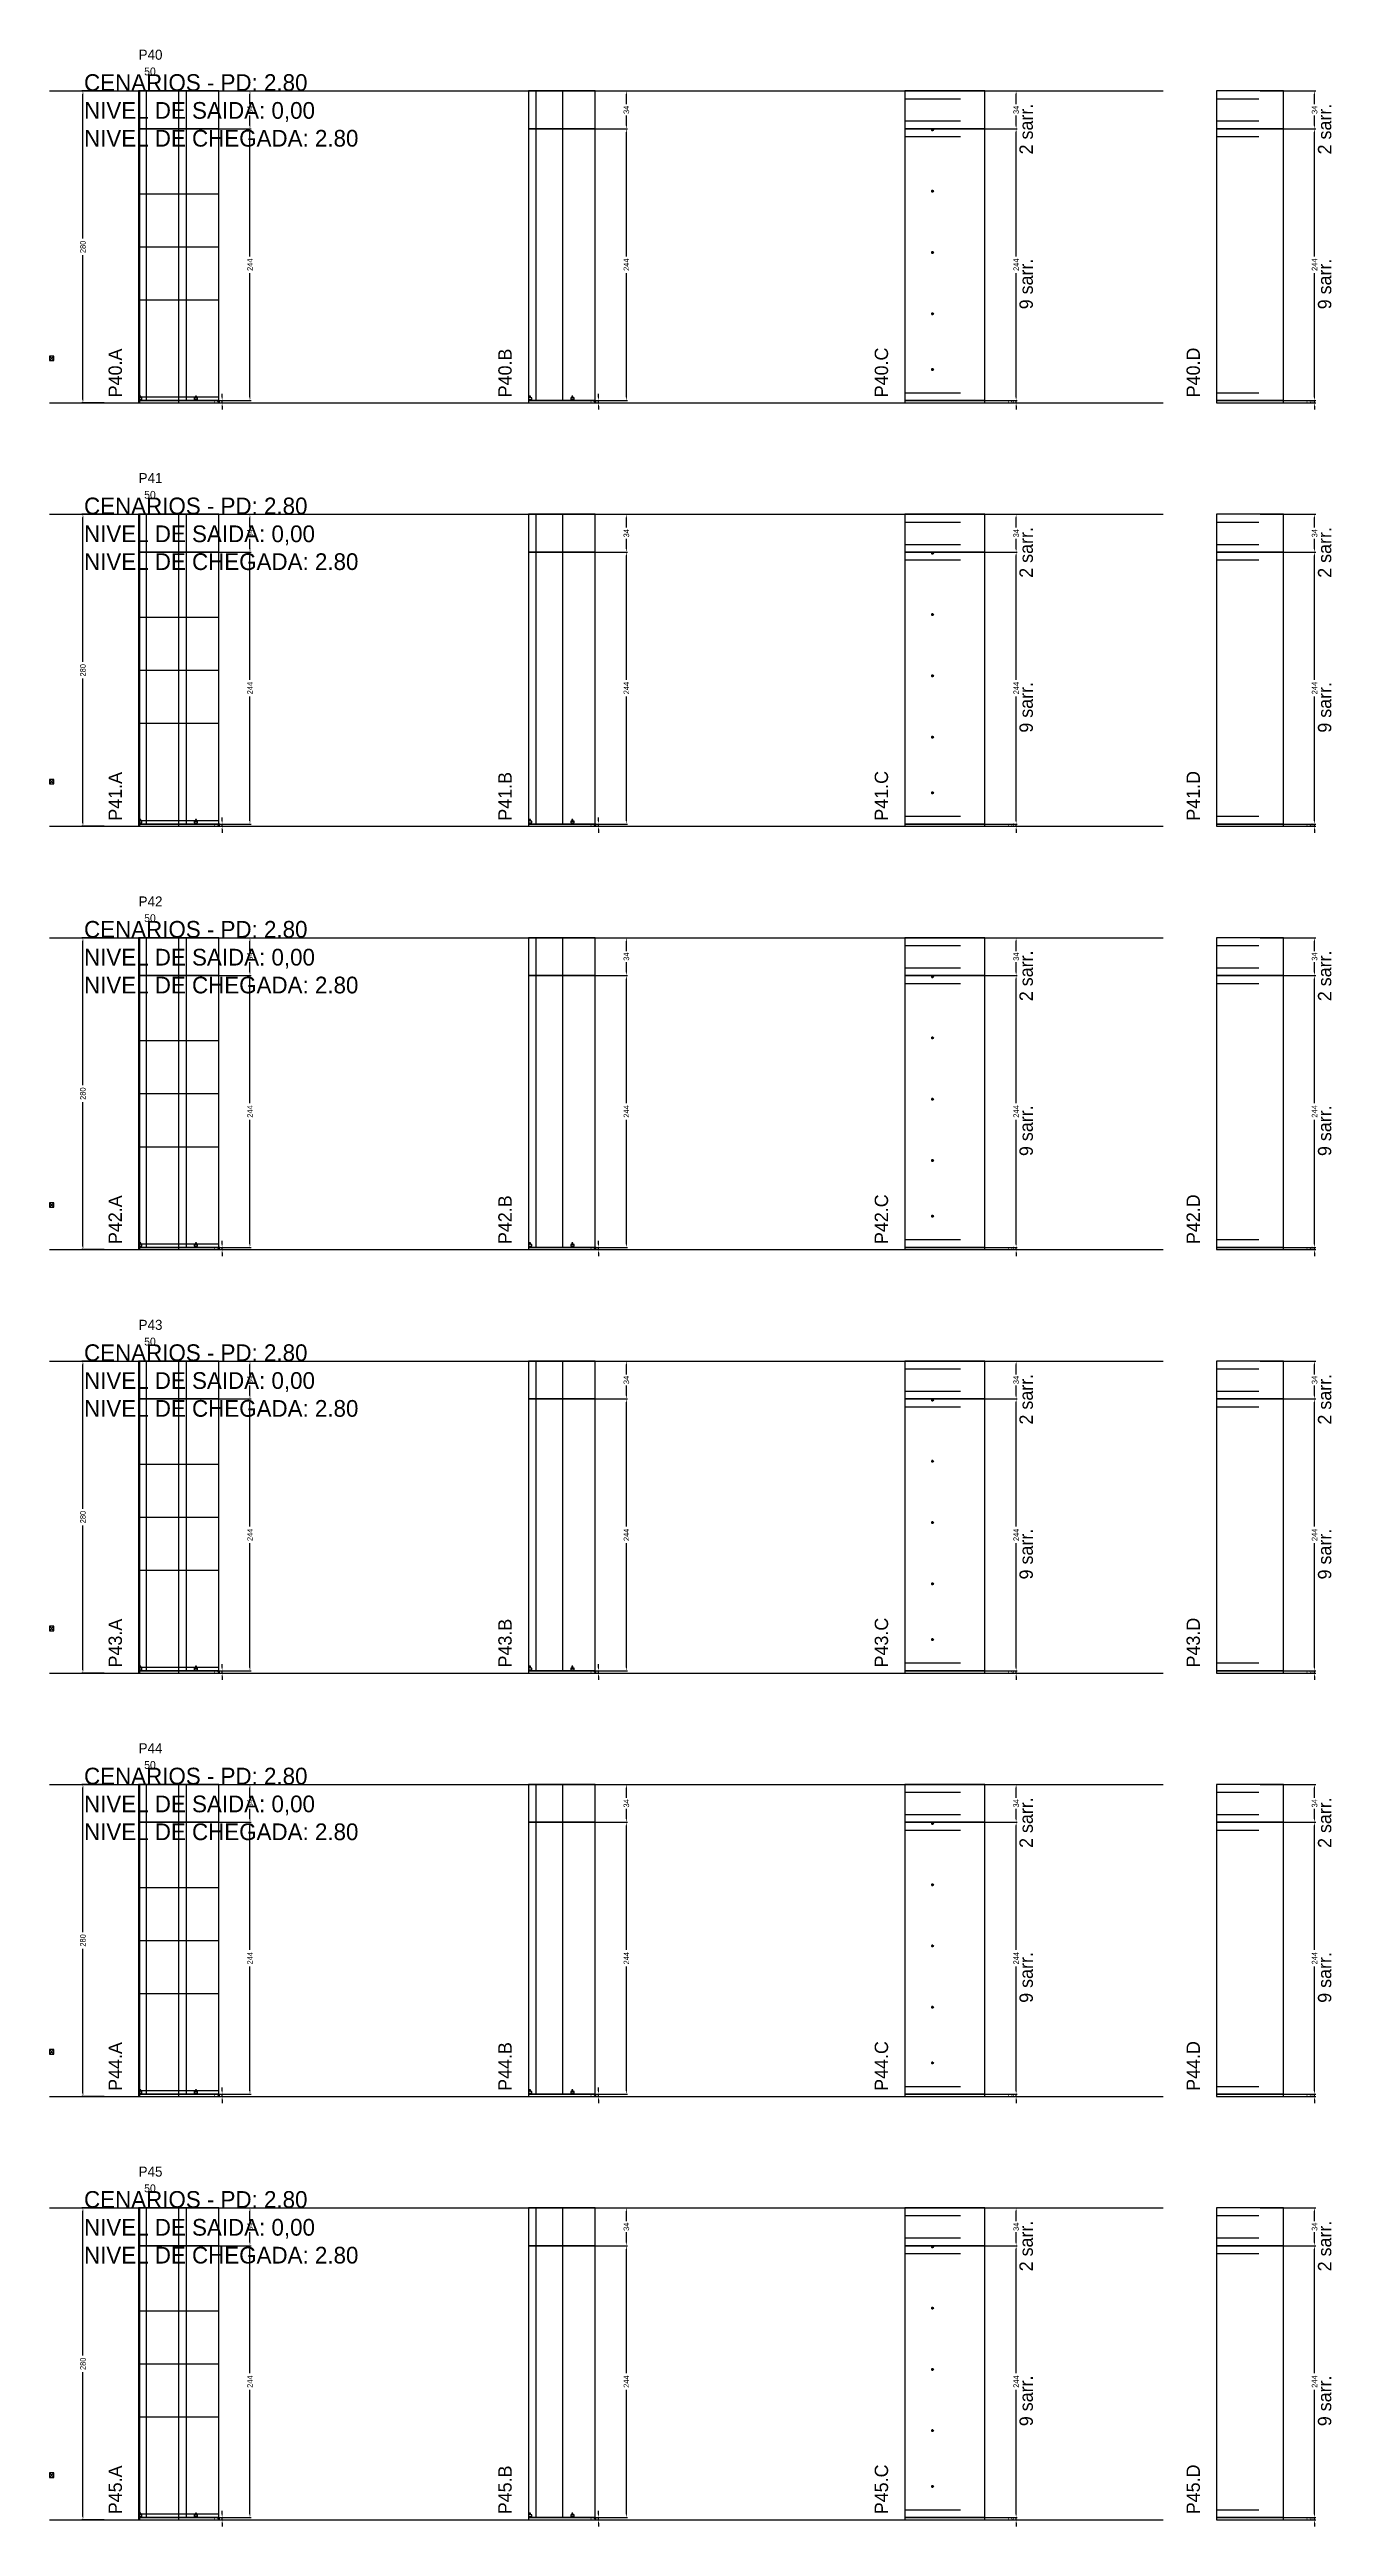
# Model space of a CAD drawing. Header units: centimetres. Extents: x -10500 to 4299, y -12546 to 295.
# Drawn here: x -7000 to -5849, y -8746 to -6523 of the extents above; entities that cross this region are included whole.
import ezdxf

# ---------------------------------------------------------------- set-up
doc = ezdxf.new("R2010")
doc.units = ezdxf.units.CM
doc.linetypes.add('DASHED', pattern=[2, -2])
for name, color, linetype in [('CHAPA', 140, 'Continuous'), ('COTA', 241, 'Continuous'), ('COTAS FURACAO', 16, 'Continuous'), ('Madeira', 30, 'Continuous'), ('MEIO_PONT', 160, 'Continuous'), ('NOMENCLATURA', 7, 'Continuous'), ('Nível', 160, 'Continuous'), ('Painéis', 200, 'Continuous'), ('Perfil Metálico', 150, 'Continuous'), ('SARR_2.2x7', 40, 'Continuous'), ('SARRAFO DE PRESSAO', 200, 'Continuous'), ('texto', 7, 'Continuous'), ('TEXTO_GERAL', 7, 'Continuous')]:
    doc.layers.add(name, color=color, linetype=linetype)
doc.dimstyles.new('PAINEL-NOVA', dxfattribs={"dimtxt": 5, "dimasz": 3, "dimexe": 1, "dimexo": 1, "dimgap": 1, "dimtad": 1, "dimcen": 2.5, "dimazin": 3, "dimtfac": 1, "dimtmove": 0, "dimatfit": 3})

msp = doc.modelspace()

# ---------------------------------------------------------------- texts
at = {"layer": 'NOMENCLATURA'}
for s, p in [('CENARIOS - PD: 2.80', (-6969, -6560)), ('NIVEL DE SAIDA: 0,00', (-6969, -6585)), ('NIVEL DE CHEGADA: 2.80', (-6969, -6610)), ('CENARIOS - PD: 2.80', (-6969, -6940)), ('NIVEL DE SAIDA: 0,00', (-6969, -6965)), ('NIVEL DE CHEGADA: 2.80', (-6969, -6990)), ('CENARIOS - PD: 2.80', (-6969, -7320)), ('NIVEL DE SAIDA: 0,00', (-6969, -7345)), ('NIVEL DE CHEGADA: 2.80', (-6969, -7370)), ('CENARIOS - PD: 2.80', (-6969, -7700)), ('NIVEL DE SAIDA: 0,00', (-6969, -7725)), ('NIVEL DE CHEGADA: 2.80', (-6969, -7750)), ('CENARIOS - PD: 2.80', (-6969, -8080)), ('NIVEL DE SAIDA: 0,00', (-6969, -8105)), ('NIVEL DE CHEGADA: 2.80', (-6969, -8130)), ('CENARIOS - PD: 2.80', (-6969, -8460)), ('NIVEL DE SAIDA: 0,00', (-6969, -8485)), ('NIVEL DE CHEGADA: 2.80', (-6969, -8510))]:
    msp.add_text(s, height=15, dxfattribs=at).set_placement(p)
for s, p in [('2 sarr.', (-6117, -6617)), ('2 sarr.', (-5849, -6617)), ('9 sarr.', (-6117, -6756)), ('9 sarr.', (-5849, -6756)), ('P40.A', (-6935, -6835)), ('P40.B', (-6585, -6835)), ('P40.C', (-6247, -6835)), ('P40.D', (-5967, -6835)), ('2 sarr.', (-6117, -6997)), ('2 sarr.', (-5849, -6997)), ('9 sarr.', (-6117, -7136)), ('9 sarr.', (-5849, -7136)), ('P41.A', (-6935, -7215)), ('P41.B', (-6585, -7215)), ('P41.C', (-6247, -7215)), ('P41.D', (-5967, -7215)), ('2 sarr.', (-6117, -7377)), ('2 sarr.', (-5849, -7377)), ('9 sarr.', (-6117, -7516)), ('9 sarr.', (-5849, -7516)), ('P42.A', (-6935, -7595)), ('P42.B', (-6585, -7595)), ('P42.C', (-6247, -7595)), ('P42.D', (-5967, -7595)), ('2 sarr.', (-6117, -7757)), ('2 sarr.', (-5849, -7757)), ('9 sarr.', (-6117, -7896)), ('9 sarr.', (-5849, -7896)), ('P43.A', (-6935, -7975)), ('P43.B', (-6585, -7975)), ('P43.C', (-6247, -7975)), ('P43.D', (-5967, -7975)), ('2 sarr.', (-6117, -8137)), ('2 sarr.', (-5849, -8137)), ('9 sarr.', (-6117, -8276)), ('9 sarr.', (-5849, -8276)), ('P44.A', (-6935, -8355)), ('P44.B', (-6585, -8355)), ('P44.C', (-6247, -8355)), ('P44.D', (-5967, -8355)), ('2 sarr.', (-6117, -8517)), ('2 sarr.', (-5849, -8517)), ('9 sarr.', (-6117, -8656)), ('9 sarr.', (-5849, -8656)), ('P45.A', (-6935, -8735)), ('P45.B', (-6585, -8735)), ('P45.C', (-6247, -8735)), ('P45.D', (-5967, -8735))]:
    msp.add_text(s, height=12, rotation=90, dxfattribs=at).set_placement(p)
at = {"layer": 'texto'}
for p in [(-6915, -6546), (-6915, -6926), (-6915, -7306), (-6915, -7686), (-6915, -8066), (-6915, -8446)]:
    msp.add_text('50', height=7, dxfattribs=at).set_placement(p)
at = {"layer": 'TEXTO_GERAL'}
for s, p in [('P40', (-6920, -6532)), ('P41', (-6920, -6912)), ('P42', (-6920, -7292)), ('P43', (-6920, -7672)), ('P44', (-6920, -8052)), ('P45', (-6920, -8432))]:
    msp.add_text(s, height=9, dxfattribs=at).set_placement(p)

# ---------------------------------------------------------------- blocks, each defined once
blk = doc.blocks.new('_CLOSEDFILLED')
at = {"color": 0, "linetype": 'BYBLOCK'}
blk.add_solid([(-1, 0.16), (0, 0), (-1, -0.16)], dxfattribs=at)
blk = doc.blocks.new('*D725')
for p, q in [((-6951, -8460), (-6971, -8460)), ((-6970, -8592.5), (-6970, -8463)), ((-6970, -8737), (-6970, -8607.5)), ((-6951, -8740), (-6971, -8740))]:
    blk.add_line(p, q)
at = {"layer": 'Defpoints'}
for p in [(-6950, -8460), (-6970, -8740), (-6950, -8740)]:
    blk.add_point(p, dxfattribs=at)
at = {"layer": 'COTA', "xscale": 3, "yscale": 3}
for p, rotation in [((-6970, -8460), 90), ((-6970, -8740), 270)]:
    blk.add_blockref('_CLOSEDFILLED', p, dxfattribs=dict(at, rotation=rotation))
at = {"layer": 'COTA', "insert": (-6970, -8600), "char_height": 5, "attachment_point": 5, "rotation": 90}
blk.add_mtext('280', dxfattribs=at)
blk = doc.blocks.new('MULDURA')
at = {"layer": 'Paineis'}
for p, q in [((0, 0), (4, 4)), ((4, 0), (0, 4))]:
    blk.add_line(p, q, dxfattribs=at)
blk.add_lwpolyline([(0, 0), (4, 0), (4, 4), (0, 4)], close=True, dxfattribs=at)
blk = doc.blocks.new('*D727')
for p, q in [((-6869, -8494), (-6819, -8494)), ((-6820, -8608.5), (-6820, -8497)), ((-6820, -8735), (-6820, -8623.5)), ((-6869, -8738), (-6819, -8738))]:
    blk.add_line(p, q)
at = {"layer": 'Defpoints'}
for p in [(-6870, -8494), (-6870, -8738), (-6820, -8738)]:
    blk.add_point(p, dxfattribs=at)
at = {"layer": 'COTA', "xscale": 3, "yscale": 3}
for p, rotation in [((-6820, -8494), 90), ((-6820, -8738), 270)]:
    blk.add_blockref('_CLOSEDFILLED', p, dxfattribs=dict(at, rotation=rotation))
at = {"layer": 'COTA', "insert": (-6820, -8616), "char_height": 5, "attachment_point": 5, "rotation": 90}
blk.add_mtext('244', dxfattribs=at)
blk = doc.blocks.new('*D728')
for p, q in [((-6869, -8460), (-6819, -8460)), ((-6820, -8472), (-6820, -8463)), ((-6820, -8491), (-6820, -8482)), ((-6869, -8494), (-6819, -8494))]:
    blk.add_line(p, q)
at = {"layer": 'Defpoints'}
for p in [(-6870, -8460), (-6870, -8494), (-6820, -8494)]:
    blk.add_point(p, dxfattribs=at)
at = {"layer": 'COTA', "xscale": 3, "yscale": 3}
for p, rotation in [((-6820, -8460), 90), ((-6820, -8494), 270)]:
    blk.add_blockref('_CLOSEDFILLED', p, dxfattribs=dict(at, rotation=rotation))
at = {"layer": 'COTA', "insert": (-6820, -8477), "char_height": 5, "attachment_point": 5, "rotation": 90}
blk.add_mtext('34', dxfattribs=at)
blk = doc.blocks.new('SLIPTEE')
at = {"layer": 'Paineis'}
blk.add_lwpolyline([(0, 0), (3, 0), (3, 1.5), (2, 1.5), (2, 3), (1, 3), (1, 1.5), (0, 1.5)], close=True, dxfattribs=at)
blk = doc.blocks.new('SLIPTDD')
at = {"layer": 'Paineis'}
blk.add_line((0, 1.5), (3, 1.5), dxfattribs=at)
blk.add_lwpolyline([(0, 0), (3, 0), (3, 1.5), (2, 1.5), (2, 3), (1, 3), (1, 1.5), (0, 1.5)], close=True, dxfattribs=at)
blk = doc.blocks.new('*D730')
for p, q in [((-6531, -8494), (-6481, -8494)), ((-6482, -8608.5), (-6482, -8497)), ((-6482, -8735), (-6482, -8623.5)), ((-6531, -8738), (-6481, -8738))]:
    blk.add_line(p, q)
at = {"layer": 'Defpoints'}
for p in [(-6532, -8494), (-6532, -8738), (-6482, -8738)]:
    blk.add_point(p, dxfattribs=at)
at = {"layer": 'COTA', "xscale": 3, "yscale": 3}
for p, rotation in [((-6482, -8494), 90), ((-6482, -8738), 270)]:
    blk.add_blockref('_CLOSEDFILLED', p, dxfattribs=dict(at, rotation=rotation))
at = {"layer": 'COTA', "insert": (-6482, -8616), "char_height": 5, "attachment_point": 5, "rotation": 90}
blk.add_mtext('244', dxfattribs=at)
blk = doc.blocks.new('*D731')
for p, q in [((-6531, -8460), (-6481, -8460)), ((-6482, -8472), (-6482, -8463)), ((-6482, -8491), (-6482, -8482)), ((-6531, -8494), (-6481, -8494))]:
    blk.add_line(p, q)
at = {"layer": 'Defpoints'}
for p in [(-6532, -8460), (-6532, -8494), (-6482, -8494)]:
    blk.add_point(p, dxfattribs=at)
at = {"layer": 'COTA', "xscale": 3, "yscale": 3}
for p, rotation in [((-6482, -8460), 90), ((-6482, -8494), 270)]:
    blk.add_blockref('_CLOSEDFILLED', p, dxfattribs=dict(at, rotation=rotation))
at = {"layer": 'COTA', "insert": (-6482, -8477), "char_height": 5, "attachment_point": 5, "rotation": 90}
blk.add_mtext('34', dxfattribs=at)
blk = doc.blocks.new('*D733')
for p, q in [((-6181, -8494), (-6131, -8494)), ((-6132, -8608.5), (-6132, -8497)), ((-6132, -8735), (-6132, -8623.5)), ((-6181, -8738), (-6131, -8738))]:
    blk.add_line(p, q)
at = {"layer": 'Defpoints'}
for p in [(-6182, -8494), (-6182, -8738), (-6132, -8738)]:
    blk.add_point(p, dxfattribs=at)
at = {"layer": 'COTA', "xscale": 3, "yscale": 3}
for p, rotation in [((-6132, -8494), 90), ((-6132, -8738), 270)]:
    blk.add_blockref('_CLOSEDFILLED', p, dxfattribs=dict(at, rotation=rotation))
at = {"layer": 'COTA', "insert": (-6132, -8616), "char_height": 5, "attachment_point": 5, "rotation": 90}
blk.add_mtext('244', dxfattribs=at)
blk = doc.blocks.new('*D734')
for p, q in [((-6181, -8460), (-6131, -8460)), ((-6132, -8472), (-6132, -8463)), ((-6132, -8491), (-6132, -8482)), ((-6181, -8494), (-6131, -8494))]:
    blk.add_line(p, q)
at = {"layer": 'Defpoints'}
for p in [(-6182, -8460), (-6182, -8494), (-6132, -8494)]:
    blk.add_point(p, dxfattribs=at)
at = {"layer": 'COTA', "xscale": 3, "yscale": 3}
for p, rotation in [((-6132, -8460), 90), ((-6132, -8494), 270)]:
    blk.add_blockref('_CLOSEDFILLED', p, dxfattribs=dict(at, rotation=rotation))
at = {"layer": 'COTA', "insert": (-6132, -8477), "char_height": 5, "attachment_point": 5, "rotation": 90}
blk.add_mtext('34', dxfattribs=at)
blk = doc.blocks.new('furacao')
at = {"layer": 'COTAS FURACAO'}
for p, q in [((-1.2, 0), (1.2, 0)), ((0, -1.2), (0, 1.2))]:
    blk.add_line(p, q, dxfattribs=at)
blk.add_circle((0, 0), 0.8, dxfattribs=at)
blk = doc.blocks.new('*D736')
for p, q in [((-5913, -8494), (-5863, -8494)), ((-5864, -8608.5), (-5864, -8497)), ((-5864, -8735), (-5864, -8623.5)), ((-5913, -8738), (-5863, -8738))]:
    blk.add_line(p, q)
at = {"layer": 'Defpoints'}
for p in [(-5914, -8494), (-5914, -8738), (-5864, -8738)]:
    blk.add_point(p, dxfattribs=at)
at = {"layer": 'COTA', "xscale": 3, "yscale": 3}
for p, rotation in [((-5864, -8494), 90), ((-5864, -8738), 270)]:
    blk.add_blockref('_CLOSEDFILLED', p, dxfattribs=dict(at, rotation=rotation))
at = {"layer": 'COTA', "insert": (-5864, -8616), "char_height": 5, "attachment_point": 5, "rotation": 90}
blk.add_mtext('244', dxfattribs=at)
blk = doc.blocks.new('*D737')
for p, q in [((-5913, -8460), (-5863, -8460)), ((-5864, -8472), (-5864, -8463)), ((-5864, -8491), (-5864, -8482)), ((-5913, -8494), (-5863, -8494))]:
    blk.add_line(p, q)
at = {"layer": 'Defpoints'}
for p in [(-5914, -8460), (-5914, -8494), (-5864, -8494)]:
    blk.add_point(p, dxfattribs=at)
at = {"layer": 'COTA', "xscale": 3, "yscale": 3}
for p, rotation in [((-5864, -8460), 90), ((-5864, -8494), 270)]:
    blk.add_blockref('_CLOSEDFILLED', p, dxfattribs=dict(at, rotation=rotation))
at = {"layer": 'COTA', "insert": (-5864, -8477), "char_height": 5, "attachment_point": 5, "rotation": 90}
blk.add_mtext('34', dxfattribs=at)
blk = doc.blocks.new('*D699')
for p, q in [((-6951, -8080), (-6971, -8080)), ((-6970, -8212.5), (-6970, -8083)), ((-6970, -8357), (-6970, -8227.5)), ((-6951, -8360), (-6971, -8360))]:
    blk.add_line(p, q)
at = {"layer": 'Defpoints'}
for p in [(-6950, -8080), (-6970, -8360), (-6950, -8360)]:
    blk.add_point(p, dxfattribs=at)
at = {"layer": 'COTA', "xscale": 3, "yscale": 3}
for p, rotation in [((-6970, -8080), 90), ((-6970, -8360), 270)]:
    blk.add_blockref('_CLOSEDFILLED', p, dxfattribs=dict(at, rotation=rotation))
at = {"layer": 'COTA', "insert": (-6970, -8220), "char_height": 5, "attachment_point": 5, "rotation": 90}
blk.add_mtext('280', dxfattribs=at)
blk = doc.blocks.new('*D701')
for p, q in [((-6869, -8114), (-6819, -8114)), ((-6820, -8228.5), (-6820, -8117)), ((-6820, -8355), (-6820, -8243.5)), ((-6869, -8358), (-6819, -8358))]:
    blk.add_line(p, q)
at = {"layer": 'Defpoints'}
for p in [(-6870, -8114), (-6870, -8358), (-6820, -8358)]:
    blk.add_point(p, dxfattribs=at)
at = {"layer": 'COTA', "xscale": 3, "yscale": 3}
for p, rotation in [((-6820, -8114), 90), ((-6820, -8358), 270)]:
    blk.add_blockref('_CLOSEDFILLED', p, dxfattribs=dict(at, rotation=rotation))
at = {"layer": 'COTA', "insert": (-6820, -8236), "char_height": 5, "attachment_point": 5, "rotation": 90}
blk.add_mtext('244', dxfattribs=at)
blk = doc.blocks.new('*D702')
for p, q in [((-6869, -8080), (-6819, -8080)), ((-6820, -8092), (-6820, -8083)), ((-6869, -8114), (-6819, -8114)), ((-6820, -8111), (-6820, -8102))]:
    blk.add_line(p, q)
at = {"layer": 'Defpoints'}
for p in [(-6870, -8080), (-6870, -8114), (-6820, -8114)]:
    blk.add_point(p, dxfattribs=at)
at = {"layer": 'COTA', "xscale": 3, "yscale": 3}
for p, rotation in [((-6820, -8080), 90), ((-6820, -8114), 270)]:
    blk.add_blockref('_CLOSEDFILLED', p, dxfattribs=dict(at, rotation=rotation))
at = {"layer": 'COTA', "insert": (-6820, -8097), "char_height": 5, "attachment_point": 5, "rotation": 90}
blk.add_mtext('34', dxfattribs=at)
blk = doc.blocks.new('*D704')
for p, q in [((-6531, -8114), (-6481, -8114)), ((-6482, -8228.5), (-6482, -8117)), ((-6482, -8355), (-6482, -8243.5)), ((-6531, -8358), (-6481, -8358))]:
    blk.add_line(p, q)
at = {"layer": 'Defpoints'}
for p in [(-6532, -8114), (-6532, -8358), (-6482, -8358)]:
    blk.add_point(p, dxfattribs=at)
at = {"layer": 'COTA', "xscale": 3, "yscale": 3}
for p, rotation in [((-6482, -8114), 90), ((-6482, -8358), 270)]:
    blk.add_blockref('_CLOSEDFILLED', p, dxfattribs=dict(at, rotation=rotation))
at = {"layer": 'COTA', "insert": (-6482, -8236), "char_height": 5, "attachment_point": 5, "rotation": 90}
blk.add_mtext('244', dxfattribs=at)
blk = doc.blocks.new('*D705')
for p, q in [((-6531, -8080), (-6481, -8080)), ((-6482, -8092), (-6482, -8083)), ((-6531, -8114), (-6481, -8114)), ((-6482, -8111), (-6482, -8102))]:
    blk.add_line(p, q)
at = {"layer": 'Defpoints'}
for p in [(-6532, -8080), (-6532, -8114), (-6482, -8114)]:
    blk.add_point(p, dxfattribs=at)
at = {"layer": 'COTA', "xscale": 3, "yscale": 3}
for p, rotation in [((-6482, -8080), 90), ((-6482, -8114), 270)]:
    blk.add_blockref('_CLOSEDFILLED', p, dxfattribs=dict(at, rotation=rotation))
at = {"layer": 'COTA', "insert": (-6482, -8097), "char_height": 5, "attachment_point": 5, "rotation": 90}
blk.add_mtext('34', dxfattribs=at)
blk = doc.blocks.new('*D707')
for p, q in [((-6181, -8114), (-6131, -8114)), ((-6132, -8228.5), (-6132, -8117)), ((-6132, -8355), (-6132, -8243.5)), ((-6181, -8358), (-6131, -8358))]:
    blk.add_line(p, q)
at = {"layer": 'Defpoints'}
for p in [(-6182, -8114), (-6182, -8358), (-6132, -8358)]:
    blk.add_point(p, dxfattribs=at)
at = {"layer": 'COTA', "xscale": 3, "yscale": 3}
for p, rotation in [((-6132, -8114), 90), ((-6132, -8358), 270)]:
    blk.add_blockref('_CLOSEDFILLED', p, dxfattribs=dict(at, rotation=rotation))
at = {"layer": 'COTA', "insert": (-6132, -8236), "char_height": 5, "attachment_point": 5, "rotation": 90}
blk.add_mtext('244', dxfattribs=at)
blk = doc.blocks.new('*D708')
for p, q in [((-6181, -8080), (-6131, -8080)), ((-6132, -8092), (-6132, -8083)), ((-6181, -8114), (-6131, -8114)), ((-6132, -8111), (-6132, -8102))]:
    blk.add_line(p, q)
at = {"layer": 'Defpoints'}
for p in [(-6182, -8080), (-6182, -8114), (-6132, -8114)]:
    blk.add_point(p, dxfattribs=at)
at = {"layer": 'COTA', "xscale": 3, "yscale": 3}
for p, rotation in [((-6132, -8080), 90), ((-6132, -8114), 270)]:
    blk.add_blockref('_CLOSEDFILLED', p, dxfattribs=dict(at, rotation=rotation))
at = {"layer": 'COTA', "insert": (-6132, -8097), "char_height": 5, "attachment_point": 5, "rotation": 90}
blk.add_mtext('34', dxfattribs=at)
blk = doc.blocks.new('*D710')
for p, q in [((-5913, -8114), (-5863, -8114)), ((-5864, -8228.5), (-5864, -8117)), ((-5864, -8355), (-5864, -8243.5)), ((-5913, -8358), (-5863, -8358))]:
    blk.add_line(p, q)
at = {"layer": 'Defpoints'}
for p in [(-5914, -8114), (-5914, -8358), (-5864, -8358)]:
    blk.add_point(p, dxfattribs=at)
at = {"layer": 'COTA', "xscale": 3, "yscale": 3}
for p, rotation in [((-5864, -8114), 90), ((-5864, -8358), 270)]:
    blk.add_blockref('_CLOSEDFILLED', p, dxfattribs=dict(at, rotation=rotation))
at = {"layer": 'COTA', "insert": (-5864, -8236), "char_height": 5, "attachment_point": 5, "rotation": 90}
blk.add_mtext('244', dxfattribs=at)
blk = doc.blocks.new('*D711')
for p, q in [((-5913, -8080), (-5863, -8080)), ((-5864, -8092), (-5864, -8083)), ((-5913, -8114), (-5863, -8114)), ((-5864, -8111), (-5864, -8102))]:
    blk.add_line(p, q)
at = {"layer": 'Defpoints'}
for p in [(-5914, -8080), (-5914, -8114), (-5864, -8114)]:
    blk.add_point(p, dxfattribs=at)
at = {"layer": 'COTA', "xscale": 3, "yscale": 3}
for p, rotation in [((-5864, -8080), 90), ((-5864, -8114), 270)]:
    blk.add_blockref('_CLOSEDFILLED', p, dxfattribs=dict(at, rotation=rotation))
at = {"layer": 'COTA', "insert": (-5864, -8097), "char_height": 5, "attachment_point": 5, "rotation": 90}
blk.add_mtext('34', dxfattribs=at)
blk = doc.blocks.new('*D673')
for p, q in [((-6951, -7700), (-6971, -7700)), ((-6970, -7832.5), (-6970, -7703)), ((-6970, -7977), (-6970, -7847.5)), ((-6951, -7980), (-6971, -7980))]:
    blk.add_line(p, q)
at = {"layer": 'Defpoints'}
for p in [(-6950, -7700), (-6970, -7980), (-6950, -7980)]:
    blk.add_point(p, dxfattribs=at)
at = {"layer": 'COTA', "xscale": 3, "yscale": 3}
for p, rotation in [((-6970, -7700), 90), ((-6970, -7980), 270)]:
    blk.add_blockref('_CLOSEDFILLED', p, dxfattribs=dict(at, rotation=rotation))
at = {"layer": 'COTA', "insert": (-6970, -7840), "char_height": 5, "attachment_point": 5, "rotation": 90}
blk.add_mtext('280', dxfattribs=at)
blk = doc.blocks.new('*D675')
for p, q in [((-6869, -7734), (-6819, -7734)), ((-6820, -7848.5), (-6820, -7737)), ((-6820, -7975), (-6820, -7863.5)), ((-6869, -7978), (-6819, -7978))]:
    blk.add_line(p, q)
at = {"layer": 'Defpoints'}
for p in [(-6870, -7734), (-6870, -7978), (-6820, -7978)]:
    blk.add_point(p, dxfattribs=at)
at = {"layer": 'COTA', "xscale": 3, "yscale": 3}
for p, rotation in [((-6820, -7734), 90), ((-6820, -7978), 270)]:
    blk.add_blockref('_CLOSEDFILLED', p, dxfattribs=dict(at, rotation=rotation))
at = {"layer": 'COTA', "insert": (-6820, -7856), "char_height": 5, "attachment_point": 5, "rotation": 90}
blk.add_mtext('244', dxfattribs=at)
blk = doc.blocks.new('*D676')
for p, q in [((-6869, -7700), (-6819, -7700)), ((-6820, -7712), (-6820, -7703)), ((-6869, -7734), (-6819, -7734)), ((-6820, -7731), (-6820, -7722))]:
    blk.add_line(p, q)
at = {"layer": 'Defpoints'}
for p in [(-6870, -7700), (-6870, -7734), (-6820, -7734)]:
    blk.add_point(p, dxfattribs=at)
at = {"layer": 'COTA', "xscale": 3, "yscale": 3}
for p, rotation in [((-6820, -7700), 90), ((-6820, -7734), 270)]:
    blk.add_blockref('_CLOSEDFILLED', p, dxfattribs=dict(at, rotation=rotation))
at = {"layer": 'COTA', "insert": (-6820, -7717), "char_height": 5, "attachment_point": 5, "rotation": 90}
blk.add_mtext('34', dxfattribs=at)
blk = doc.blocks.new('*D678')
for p, q in [((-6531, -7734), (-6481, -7734)), ((-6482, -7848.5), (-6482, -7737)), ((-6482, -7975), (-6482, -7863.5)), ((-6531, -7978), (-6481, -7978))]:
    blk.add_line(p, q)
at = {"layer": 'Defpoints'}
for p in [(-6532, -7734), (-6532, -7978), (-6482, -7978)]:
    blk.add_point(p, dxfattribs=at)
at = {"layer": 'COTA', "xscale": 3, "yscale": 3}
for p, rotation in [((-6482, -7734), 90), ((-6482, -7978), 270)]:
    blk.add_blockref('_CLOSEDFILLED', p, dxfattribs=dict(at, rotation=rotation))
at = {"layer": 'COTA', "insert": (-6482, -7856), "char_height": 5, "attachment_point": 5, "rotation": 90}
blk.add_mtext('244', dxfattribs=at)
blk = doc.blocks.new('*D679')
for p, q in [((-6531, -7700), (-6481, -7700)), ((-6482, -7712), (-6482, -7703)), ((-6531, -7734), (-6481, -7734)), ((-6482, -7731), (-6482, -7722))]:
    blk.add_line(p, q)
at = {"layer": 'Defpoints'}
for p in [(-6532, -7700), (-6532, -7734), (-6482, -7734)]:
    blk.add_point(p, dxfattribs=at)
at = {"layer": 'COTA', "xscale": 3, "yscale": 3}
for p, rotation in [((-6482, -7700), 90), ((-6482, -7734), 270)]:
    blk.add_blockref('_CLOSEDFILLED', p, dxfattribs=dict(at, rotation=rotation))
at = {"layer": 'COTA', "insert": (-6482, -7717), "char_height": 5, "attachment_point": 5, "rotation": 90}
blk.add_mtext('34', dxfattribs=at)
blk = doc.blocks.new('*D681')
for p, q in [((-6181, -7734), (-6131, -7734)), ((-6132, -7848.5), (-6132, -7737)), ((-6132, -7975), (-6132, -7863.5)), ((-6181, -7978), (-6131, -7978))]:
    blk.add_line(p, q)
at = {"layer": 'Defpoints'}
for p in [(-6182, -7734), (-6182, -7978), (-6132, -7978)]:
    blk.add_point(p, dxfattribs=at)
at = {"layer": 'COTA', "xscale": 3, "yscale": 3}
for p, rotation in [((-6132, -7734), 90), ((-6132, -7978), 270)]:
    blk.add_blockref('_CLOSEDFILLED', p, dxfattribs=dict(at, rotation=rotation))
at = {"layer": 'COTA', "insert": (-6132, -7856), "char_height": 5, "attachment_point": 5, "rotation": 90}
blk.add_mtext('244', dxfattribs=at)
blk = doc.blocks.new('*D682')
for p, q in [((-6181, -7700), (-6131, -7700)), ((-6132, -7712), (-6132, -7703)), ((-6181, -7734), (-6131, -7734)), ((-6132, -7731), (-6132, -7722))]:
    blk.add_line(p, q)
at = {"layer": 'Defpoints'}
for p in [(-6182, -7700), (-6182, -7734), (-6132, -7734)]:
    blk.add_point(p, dxfattribs=at)
at = {"layer": 'COTA', "xscale": 3, "yscale": 3}
for p, rotation in [((-6132, -7700), 90), ((-6132, -7734), 270)]:
    blk.add_blockref('_CLOSEDFILLED', p, dxfattribs=dict(at, rotation=rotation))
at = {"layer": 'COTA', "insert": (-6132, -7717), "char_height": 5, "attachment_point": 5, "rotation": 90}
blk.add_mtext('34', dxfattribs=at)
blk = doc.blocks.new('*D684')
for p, q in [((-5913, -7734), (-5863, -7734)), ((-5864, -7848.5), (-5864, -7737)), ((-5864, -7975), (-5864, -7863.5)), ((-5913, -7978), (-5863, -7978))]:
    blk.add_line(p, q)
at = {"layer": 'Defpoints'}
for p in [(-5914, -7734), (-5914, -7978), (-5864, -7978)]:
    blk.add_point(p, dxfattribs=at)
at = {"layer": 'COTA', "xscale": 3, "yscale": 3}
for p, rotation in [((-5864, -7734), 90), ((-5864, -7978), 270)]:
    blk.add_blockref('_CLOSEDFILLED', p, dxfattribs=dict(at, rotation=rotation))
at = {"layer": 'COTA', "insert": (-5864, -7856), "char_height": 5, "attachment_point": 5, "rotation": 90}
blk.add_mtext('244', dxfattribs=at)
blk = doc.blocks.new('*D685')
for p, q in [((-5913, -7700), (-5863, -7700)), ((-5864, -7712), (-5864, -7703)), ((-5913, -7734), (-5863, -7734)), ((-5864, -7731), (-5864, -7722))]:
    blk.add_line(p, q)
at = {"layer": 'Defpoints'}
for p in [(-5914, -7700), (-5914, -7734), (-5864, -7734)]:
    blk.add_point(p, dxfattribs=at)
at = {"layer": 'COTA', "xscale": 3, "yscale": 3}
for p, rotation in [((-5864, -7700), 90), ((-5864, -7734), 270)]:
    blk.add_blockref('_CLOSEDFILLED', p, dxfattribs=dict(at, rotation=rotation))
at = {"layer": 'COTA', "insert": (-5864, -7717), "char_height": 5, "attachment_point": 5, "rotation": 90}
blk.add_mtext('34', dxfattribs=at)
blk = doc.blocks.new('*D647')
for p, q in [((-6951, -7320), (-6971, -7320)), ((-6970, -7452.5), (-6970, -7323)), ((-6970, -7597), (-6970, -7467.5)), ((-6951, -7600), (-6971, -7600))]:
    blk.add_line(p, q)
at = {"layer": 'Defpoints'}
for p in [(-6950, -7320), (-6970, -7600), (-6950, -7600)]:
    blk.add_point(p, dxfattribs=at)
at = {"layer": 'COTA', "xscale": 3, "yscale": 3}
for p, rotation in [((-6970, -7320), 90), ((-6970, -7600), 270)]:
    blk.add_blockref('_CLOSEDFILLED', p, dxfattribs=dict(at, rotation=rotation))
at = {"layer": 'COTA', "insert": (-6970, -7460), "char_height": 5, "attachment_point": 5, "rotation": 90}
blk.add_mtext('280', dxfattribs=at)
blk = doc.blocks.new('*D649')
for p, q in [((-6869, -7354), (-6819, -7354)), ((-6820, -7468.5), (-6820, -7357)), ((-6820, -7595), (-6820, -7483.5)), ((-6869, -7598), (-6819, -7598))]:
    blk.add_line(p, q)
at = {"layer": 'Defpoints'}
for p in [(-6870, -7354), (-6870, -7598), (-6820, -7598)]:
    blk.add_point(p, dxfattribs=at)
at = {"layer": 'COTA', "xscale": 3, "yscale": 3}
for p, rotation in [((-6820, -7354), 90), ((-6820, -7598), 270)]:
    blk.add_blockref('_CLOSEDFILLED', p, dxfattribs=dict(at, rotation=rotation))
at = {"layer": 'COTA', "insert": (-6820, -7476), "char_height": 5, "attachment_point": 5, "rotation": 90}
blk.add_mtext('244', dxfattribs=at)
blk = doc.blocks.new('*D650')
for p, q in [((-6869, -7320), (-6819, -7320)), ((-6820, -7332), (-6820, -7323)), ((-6869, -7354), (-6819, -7354)), ((-6820, -7351), (-6820, -7342))]:
    blk.add_line(p, q)
at = {"layer": 'Defpoints'}
for p in [(-6870, -7320), (-6870, -7354), (-6820, -7354)]:
    blk.add_point(p, dxfattribs=at)
at = {"layer": 'COTA', "xscale": 3, "yscale": 3}
for p, rotation in [((-6820, -7320), 90), ((-6820, -7354), 270)]:
    blk.add_blockref('_CLOSEDFILLED', p, dxfattribs=dict(at, rotation=rotation))
at = {"layer": 'COTA', "insert": (-6820, -7337), "char_height": 5, "attachment_point": 5, "rotation": 90}
blk.add_mtext('34', dxfattribs=at)
blk = doc.blocks.new('*D652')
for p, q in [((-6531, -7354), (-6481, -7354)), ((-6482, -7468.5), (-6482, -7357)), ((-6482, -7595), (-6482, -7483.5)), ((-6531, -7598), (-6481, -7598))]:
    blk.add_line(p, q)
at = {"layer": 'Defpoints'}
for p in [(-6532, -7354), (-6532, -7598), (-6482, -7598)]:
    blk.add_point(p, dxfattribs=at)
at = {"layer": 'COTA', "xscale": 3, "yscale": 3}
for p, rotation in [((-6482, -7354), 90), ((-6482, -7598), 270)]:
    blk.add_blockref('_CLOSEDFILLED', p, dxfattribs=dict(at, rotation=rotation))
at = {"layer": 'COTA', "insert": (-6482, -7476), "char_height": 5, "attachment_point": 5, "rotation": 90}
blk.add_mtext('244', dxfattribs=at)
blk = doc.blocks.new('*D653')
for p, q in [((-6531, -7320), (-6481, -7320)), ((-6482, -7332), (-6482, -7323)), ((-6531, -7354), (-6481, -7354)), ((-6482, -7351), (-6482, -7342))]:
    blk.add_line(p, q)
at = {"layer": 'Defpoints'}
for p in [(-6532, -7320), (-6532, -7354), (-6482, -7354)]:
    blk.add_point(p, dxfattribs=at)
at = {"layer": 'COTA', "xscale": 3, "yscale": 3}
for p, rotation in [((-6482, -7320), 90), ((-6482, -7354), 270)]:
    blk.add_blockref('_CLOSEDFILLED', p, dxfattribs=dict(at, rotation=rotation))
at = {"layer": 'COTA', "insert": (-6482, -7337), "char_height": 5, "attachment_point": 5, "rotation": 90}
blk.add_mtext('34', dxfattribs=at)
blk = doc.blocks.new('*D655')
for p, q in [((-6181, -7354), (-6131, -7354)), ((-6132, -7468.5), (-6132, -7357)), ((-6132, -7595), (-6132, -7483.5)), ((-6181, -7598), (-6131, -7598))]:
    blk.add_line(p, q)
at = {"layer": 'Defpoints'}
for p in [(-6182, -7354), (-6182, -7598), (-6132, -7598)]:
    blk.add_point(p, dxfattribs=at)
at = {"layer": 'COTA', "xscale": 3, "yscale": 3}
for p, rotation in [((-6132, -7354), 90), ((-6132, -7598), 270)]:
    blk.add_blockref('_CLOSEDFILLED', p, dxfattribs=dict(at, rotation=rotation))
at = {"layer": 'COTA', "insert": (-6132, -7476), "char_height": 5, "attachment_point": 5, "rotation": 90}
blk.add_mtext('244', dxfattribs=at)
blk = doc.blocks.new('*D656')
for p, q in [((-6181, -7320), (-6131, -7320)), ((-6132, -7332), (-6132, -7323)), ((-6181, -7354), (-6131, -7354)), ((-6132, -7351), (-6132, -7342))]:
    blk.add_line(p, q)
at = {"layer": 'Defpoints'}
for p in [(-6182, -7320), (-6182, -7354), (-6132, -7354)]:
    blk.add_point(p, dxfattribs=at)
at = {"layer": 'COTA', "xscale": 3, "yscale": 3}
for p, rotation in [((-6132, -7320), 90), ((-6132, -7354), 270)]:
    blk.add_blockref('_CLOSEDFILLED', p, dxfattribs=dict(at, rotation=rotation))
at = {"layer": 'COTA', "insert": (-6132, -7337), "char_height": 5, "attachment_point": 5, "rotation": 90}
blk.add_mtext('34', dxfattribs=at)
blk = doc.blocks.new('*D658')
for p, q in [((-5913, -7354), (-5863, -7354)), ((-5864, -7468.5), (-5864, -7357)), ((-5864, -7595), (-5864, -7483.5)), ((-5913, -7598), (-5863, -7598))]:
    blk.add_line(p, q)
at = {"layer": 'Defpoints'}
for p in [(-5914, -7354), (-5914, -7598), (-5864, -7598)]:
    blk.add_point(p, dxfattribs=at)
at = {"layer": 'COTA', "xscale": 3, "yscale": 3}
for p, rotation in [((-5864, -7354), 90), ((-5864, -7598), 270)]:
    blk.add_blockref('_CLOSEDFILLED', p, dxfattribs=dict(at, rotation=rotation))
at = {"layer": 'COTA', "insert": (-5864, -7476), "char_height": 5, "attachment_point": 5, "rotation": 90}
blk.add_mtext('244', dxfattribs=at)
blk = doc.blocks.new('*D659')
for p, q in [((-5913, -7320), (-5863, -7320)), ((-5864, -7332), (-5864, -7323)), ((-5913, -7354), (-5863, -7354)), ((-5864, -7351), (-5864, -7342))]:
    blk.add_line(p, q)
at = {"layer": 'Defpoints'}
for p in [(-5914, -7320), (-5914, -7354), (-5864, -7354)]:
    blk.add_point(p, dxfattribs=at)
at = {"layer": 'COTA', "xscale": 3, "yscale": 3}
for p, rotation in [((-5864, -7320), 90), ((-5864, -7354), 270)]:
    blk.add_blockref('_CLOSEDFILLED', p, dxfattribs=dict(at, rotation=rotation))
at = {"layer": 'COTA', "insert": (-5864, -7337), "char_height": 5, "attachment_point": 5, "rotation": 90}
blk.add_mtext('34', dxfattribs=at)
blk = doc.blocks.new('*D613')
for p, q in [((-6951, -6940), (-6971, -6940)), ((-6970, -7072.5), (-6970, -6943)), ((-6970, -7217), (-6970, -7087.5)), ((-6951, -7220), (-6971, -7220))]:
    blk.add_line(p, q)
at = {"layer": 'Defpoints'}
for p in [(-6950, -6940), (-6970, -7220), (-6950, -7220)]:
    blk.add_point(p, dxfattribs=at)
at = {"layer": 'COTA', "xscale": 3, "yscale": 3}
for p, rotation in [((-6970, -6940), 90), ((-6970, -7220), 270)]:
    blk.add_blockref('_CLOSEDFILLED', p, dxfattribs=dict(at, rotation=rotation))
at = {"layer": 'COTA', "insert": (-6970, -7080), "char_height": 5, "attachment_point": 5, "rotation": 90}
blk.add_mtext('280', dxfattribs=at)
blk = doc.blocks.new('*D615')
for p, q in [((-6869, -6974), (-6819, -6974)), ((-6820, -7088.5), (-6820, -6977)), ((-6820, -7215), (-6820, -7103.5)), ((-6869, -7218), (-6819, -7218))]:
    blk.add_line(p, q)
at = {"layer": 'Defpoints'}
for p in [(-6870, -6974), (-6870, -7218), (-6820, -7218)]:
    blk.add_point(p, dxfattribs=at)
at = {"layer": 'COTA', "xscale": 3, "yscale": 3}
for p, rotation in [((-6820, -6974), 90), ((-6820, -7218), 270)]:
    blk.add_blockref('_CLOSEDFILLED', p, dxfattribs=dict(at, rotation=rotation))
at = {"layer": 'COTA', "insert": (-6820, -7096), "char_height": 5, "attachment_point": 5, "rotation": 90}
blk.add_mtext('244', dxfattribs=at)
blk = doc.blocks.new('*D616')
for p, q in [((-6869, -6940), (-6819, -6940)), ((-6820, -6952), (-6820, -6943)), ((-6869, -6974), (-6819, -6974)), ((-6820, -6971), (-6820, -6962))]:
    blk.add_line(p, q)
at = {"layer": 'Defpoints'}
for p in [(-6870, -6940), (-6870, -6974), (-6820, -6974)]:
    blk.add_point(p, dxfattribs=at)
at = {"layer": 'COTA', "xscale": 3, "yscale": 3}
for p, rotation in [((-6820, -6940), 90), ((-6820, -6974), 270)]:
    blk.add_blockref('_CLOSEDFILLED', p, dxfattribs=dict(at, rotation=rotation))
at = {"layer": 'COTA', "insert": (-6820, -6957), "char_height": 5, "attachment_point": 5, "rotation": 90}
blk.add_mtext('34', dxfattribs=at)
blk = doc.blocks.new('*D618')
for p, q in [((-6531, -6974), (-6481, -6974)), ((-6482, -7088.5), (-6482, -6977)), ((-6482, -7215), (-6482, -7103.5)), ((-6531, -7218), (-6481, -7218))]:
    blk.add_line(p, q)
at = {"layer": 'Defpoints'}
for p in [(-6532, -6974), (-6532, -7218), (-6482, -7218)]:
    blk.add_point(p, dxfattribs=at)
at = {"layer": 'COTA', "xscale": 3, "yscale": 3}
for p, rotation in [((-6482, -6974), 90), ((-6482, -7218), 270)]:
    blk.add_blockref('_CLOSEDFILLED', p, dxfattribs=dict(at, rotation=rotation))
at = {"layer": 'COTA', "insert": (-6482, -7096), "char_height": 5, "attachment_point": 5, "rotation": 90}
blk.add_mtext('244', dxfattribs=at)
blk = doc.blocks.new('*D619')
for p, q in [((-6531, -6940), (-6481, -6940)), ((-6482, -6952), (-6482, -6943)), ((-6531, -6974), (-6481, -6974)), ((-6482, -6971), (-6482, -6962))]:
    blk.add_line(p, q)
at = {"layer": 'Defpoints'}
for p in [(-6532, -6940), (-6532, -6974), (-6482, -6974)]:
    blk.add_point(p, dxfattribs=at)
at = {"layer": 'COTA', "xscale": 3, "yscale": 3}
for p, rotation in [((-6482, -6940), 90), ((-6482, -6974), 270)]:
    blk.add_blockref('_CLOSEDFILLED', p, dxfattribs=dict(at, rotation=rotation))
at = {"layer": 'COTA', "insert": (-6482, -6957), "char_height": 5, "attachment_point": 5, "rotation": 90}
blk.add_mtext('34', dxfattribs=at)
blk = doc.blocks.new('*D621')
for p, q in [((-6181, -6974), (-6131, -6974)), ((-6132, -7088.5), (-6132, -6977)), ((-6132, -7215), (-6132, -7103.5)), ((-6181, -7218), (-6131, -7218))]:
    blk.add_line(p, q)
at = {"layer": 'Defpoints'}
for p in [(-6182, -6974), (-6182, -7218), (-6132, -7218)]:
    blk.add_point(p, dxfattribs=at)
at = {"layer": 'COTA', "xscale": 3, "yscale": 3}
for p, rotation in [((-6132, -6974), 90), ((-6132, -7218), 270)]:
    blk.add_blockref('_CLOSEDFILLED', p, dxfattribs=dict(at, rotation=rotation))
at = {"layer": 'COTA', "insert": (-6132, -7096), "char_height": 5, "attachment_point": 5, "rotation": 90}
blk.add_mtext('244', dxfattribs=at)
blk = doc.blocks.new('*D622')
for p, q in [((-6181, -6940), (-6131, -6940)), ((-6132, -6952), (-6132, -6943)), ((-6181, -6974), (-6131, -6974)), ((-6132, -6971), (-6132, -6962))]:
    blk.add_line(p, q)
at = {"layer": 'Defpoints'}
for p in [(-6182, -6940), (-6182, -6974), (-6132, -6974)]:
    blk.add_point(p, dxfattribs=at)
at = {"layer": 'COTA', "xscale": 3, "yscale": 3}
for p, rotation in [((-6132, -6940), 90), ((-6132, -6974), 270)]:
    blk.add_blockref('_CLOSEDFILLED', p, dxfattribs=dict(at, rotation=rotation))
at = {"layer": 'COTA', "insert": (-6132, -6957), "char_height": 5, "attachment_point": 5, "rotation": 90}
blk.add_mtext('34', dxfattribs=at)
blk = doc.blocks.new('*D624')
for p, q in [((-5913, -6974), (-5863, -6974)), ((-5864, -7088.5), (-5864, -6977)), ((-5864, -7215), (-5864, -7103.5)), ((-5913, -7218), (-5863, -7218))]:
    blk.add_line(p, q)
at = {"layer": 'Defpoints'}
for p in [(-5914, -6974), (-5914, -7218), (-5864, -7218)]:
    blk.add_point(p, dxfattribs=at)
at = {"layer": 'COTA', "xscale": 3, "yscale": 3}
for p, rotation in [((-5864, -6974), 90), ((-5864, -7218), 270)]:
    blk.add_blockref('_CLOSEDFILLED', p, dxfattribs=dict(at, rotation=rotation))
at = {"layer": 'COTA', "insert": (-5864, -7096), "char_height": 5, "attachment_point": 5, "rotation": 90}
blk.add_mtext('244', dxfattribs=at)
blk = doc.blocks.new('*D625')
for p, q in [((-5913, -6940), (-5863, -6940)), ((-5864, -6952), (-5864, -6943)), ((-5913, -6974), (-5863, -6974)), ((-5864, -6971), (-5864, -6962))]:
    blk.add_line(p, q)
at = {"layer": 'Defpoints'}
for p in [(-5914, -6940), (-5914, -6974), (-5864, -6974)]:
    blk.add_point(p, dxfattribs=at)
at = {"layer": 'COTA', "xscale": 3, "yscale": 3}
for p, rotation in [((-5864, -6940), 90), ((-5864, -6974), 270)]:
    blk.add_blockref('_CLOSEDFILLED', p, dxfattribs=dict(at, rotation=rotation))
at = {"layer": 'COTA', "insert": (-5864, -6957), "char_height": 5, "attachment_point": 5, "rotation": 90}
blk.add_mtext('34', dxfattribs=at)
blk = doc.blocks.new('*D579')
for p, q in [((-6951, -6560), (-6971, -6560)), ((-6970, -6692.5), (-6970, -6563)), ((-6970, -6837), (-6970, -6707.5)), ((-6951, -6840), (-6971, -6840))]:
    blk.add_line(p, q)
at = {"layer": 'Defpoints'}
for p in [(-6950, -6560), (-6970, -6840), (-6950, -6840)]:
    blk.add_point(p, dxfattribs=at)
at = {"layer": 'COTA', "xscale": 3, "yscale": 3}
for p, rotation in [((-6970, -6560), 90), ((-6970, -6840), 270)]:
    blk.add_blockref('_CLOSEDFILLED', p, dxfattribs=dict(at, rotation=rotation))
at = {"layer": 'COTA', "insert": (-6970, -6700), "char_height": 5, "attachment_point": 5, "rotation": 90}
blk.add_mtext('280', dxfattribs=at)
blk = doc.blocks.new('*D581')
for p, q in [((-6869, -6594), (-6819, -6594)), ((-6820, -6708.5), (-6820, -6597)), ((-6820, -6835), (-6820, -6723.5)), ((-6869, -6838), (-6819, -6838))]:
    blk.add_line(p, q)
at = {"layer": 'Defpoints'}
for p in [(-6870, -6594), (-6870, -6838), (-6820, -6838)]:
    blk.add_point(p, dxfattribs=at)
at = {"layer": 'COTA', "xscale": 3, "yscale": 3}
for p, rotation in [((-6820, -6594), 90), ((-6820, -6838), 270)]:
    blk.add_blockref('_CLOSEDFILLED', p, dxfattribs=dict(at, rotation=rotation))
at = {"layer": 'COTA', "insert": (-6820, -6716), "char_height": 5, "attachment_point": 5, "rotation": 90}
blk.add_mtext('244', dxfattribs=at)
blk = doc.blocks.new('*D582')
for p, q in [((-6869, -6560), (-6819, -6560)), ((-6820, -6572), (-6820, -6563)), ((-6869, -6594), (-6819, -6594)), ((-6820, -6591), (-6820, -6582))]:
    blk.add_line(p, q)
at = {"layer": 'Defpoints'}
for p in [(-6870, -6560), (-6870, -6594), (-6820, -6594)]:
    blk.add_point(p, dxfattribs=at)
at = {"layer": 'COTA', "xscale": 3, "yscale": 3}
for p, rotation in [((-6820, -6560), 90), ((-6820, -6594), 270)]:
    blk.add_blockref('_CLOSEDFILLED', p, dxfattribs=dict(at, rotation=rotation))
at = {"layer": 'COTA', "insert": (-6820, -6577), "char_height": 5, "attachment_point": 5, "rotation": 90}
blk.add_mtext('34', dxfattribs=at)
blk = doc.blocks.new('*D584')
for p, q in [((-6531, -6594), (-6481, -6594)), ((-6482, -6708.5), (-6482, -6597)), ((-6482, -6835), (-6482, -6723.5)), ((-6531, -6838), (-6481, -6838))]:
    blk.add_line(p, q)
at = {"layer": 'Defpoints'}
for p in [(-6532, -6594), (-6532, -6838), (-6482, -6838)]:
    blk.add_point(p, dxfattribs=at)
at = {"layer": 'COTA', "xscale": 3, "yscale": 3}
for p, rotation in [((-6482, -6594), 90), ((-6482, -6838), 270)]:
    blk.add_blockref('_CLOSEDFILLED', p, dxfattribs=dict(at, rotation=rotation))
at = {"layer": 'COTA', "insert": (-6482, -6716), "char_height": 5, "attachment_point": 5, "rotation": 90}
blk.add_mtext('244', dxfattribs=at)
blk = doc.blocks.new('*D585')
for p, q in [((-6531, -6560), (-6481, -6560)), ((-6482, -6572), (-6482, -6563)), ((-6531, -6594), (-6481, -6594)), ((-6482, -6591), (-6482, -6582))]:
    blk.add_line(p, q)
at = {"layer": 'Defpoints'}
for p in [(-6532, -6560), (-6532, -6594), (-6482, -6594)]:
    blk.add_point(p, dxfattribs=at)
at = {"layer": 'COTA', "xscale": 3, "yscale": 3}
for p, rotation in [((-6482, -6560), 90), ((-6482, -6594), 270)]:
    blk.add_blockref('_CLOSEDFILLED', p, dxfattribs=dict(at, rotation=rotation))
at = {"layer": 'COTA', "insert": (-6482, -6577), "char_height": 5, "attachment_point": 5, "rotation": 90}
blk.add_mtext('34', dxfattribs=at)
blk = doc.blocks.new('*D587')
for p, q in [((-6181, -6594), (-6131, -6594)), ((-6132, -6708.5), (-6132, -6597)), ((-6132, -6835), (-6132, -6723.5)), ((-6181, -6838), (-6131, -6838))]:
    blk.add_line(p, q)
at = {"layer": 'Defpoints'}
for p in [(-6182, -6594), (-6182, -6838), (-6132, -6838)]:
    blk.add_point(p, dxfattribs=at)
at = {"layer": 'COTA', "xscale": 3, "yscale": 3}
for p, rotation in [((-6132, -6594), 90), ((-6132, -6838), 270)]:
    blk.add_blockref('_CLOSEDFILLED', p, dxfattribs=dict(at, rotation=rotation))
at = {"layer": 'COTA', "insert": (-6132, -6716), "char_height": 5, "attachment_point": 5, "rotation": 90}
blk.add_mtext('244', dxfattribs=at)
blk = doc.blocks.new('*D588')
for p, q in [((-6181, -6560), (-6131, -6560)), ((-6132, -6572), (-6132, -6563)), ((-6181, -6594), (-6131, -6594)), ((-6132, -6591), (-6132, -6582))]:
    blk.add_line(p, q)
at = {"layer": 'Defpoints'}
for p in [(-6182, -6560), (-6182, -6594), (-6132, -6594)]:
    blk.add_point(p, dxfattribs=at)
at = {"layer": 'COTA', "xscale": 3, "yscale": 3}
for p, rotation in [((-6132, -6560), 90), ((-6132, -6594), 270)]:
    blk.add_blockref('_CLOSEDFILLED', p, dxfattribs=dict(at, rotation=rotation))
at = {"layer": 'COTA', "insert": (-6132, -6577), "char_height": 5, "attachment_point": 5, "rotation": 90}
blk.add_mtext('34', dxfattribs=at)
blk = doc.blocks.new('*D590')
for p, q in [((-5913, -6594), (-5863, -6594)), ((-5864, -6708.5), (-5864, -6597)), ((-5864, -6835), (-5864, -6723.5)), ((-5913, -6838), (-5863, -6838))]:
    blk.add_line(p, q)
at = {"layer": 'Defpoints'}
for p in [(-5914, -6594), (-5914, -6838), (-5864, -6838)]:
    blk.add_point(p, dxfattribs=at)
at = {"layer": 'COTA', "xscale": 3, "yscale": 3}
for p, rotation in [((-5864, -6594), 90), ((-5864, -6838), 270)]:
    blk.add_blockref('_CLOSEDFILLED', p, dxfattribs=dict(at, rotation=rotation))
at = {"layer": 'COTA', "insert": (-5864, -6716), "char_height": 5, "attachment_point": 5, "rotation": 90}
blk.add_mtext('244', dxfattribs=at)
blk = doc.blocks.new('*D591')
for p, q in [((-5913, -6560), (-5863, -6560)), ((-5864, -6572), (-5864, -6563)), ((-5913, -6594), (-5863, -6594)), ((-5864, -6591), (-5864, -6582))]:
    blk.add_line(p, q)
at = {"layer": 'Defpoints'}
for p in [(-5914, -6560), (-5914, -6594), (-5864, -6594)]:
    blk.add_point(p, dxfattribs=at)
at = {"layer": 'COTA', "xscale": 3, "yscale": 3}
for p, rotation in [((-5864, -6560), 90), ((-5864, -6594), 270)]:
    blk.add_blockref('_CLOSEDFILLED', p, dxfattribs=dict(at, rotation=rotation))
at = {"layer": 'COTA', "insert": (-5864, -6577), "char_height": 5, "attachment_point": 5, "rotation": 90}
blk.add_mtext('34', dxfattribs=at)

# ---------------------------------------------------------------- dimensions: what is measured, and where the dimension line sits
at = {"layer": 'COTA'}
for base, p1, p2, picture, middle in [((-6970, -6840), (-6950, -6840), (-6950, -6560), '*D579', (-6970, -6700)), ((-6820, -6594), (-6870, -6594), (-6870, -6560), '*D582', (-6820, -6577)), ((-6482, -6594), (-6532, -6594), (-6532, -6560), '*D585', (-6482, -6577)), ((-6132, -6594), (-6182, -6594), (-6182, -6560), '*D588', (-6132, -6577)), ((-5864, -6594), (-5914, -6594), (-5914, -6560), '*D591', (-5864, -6577)), ((-6820, -6838), (-6870, -6838), (-6870, -6594), '*D581', (-6820, -6716)), ((-6482, -6838), (-6532, -6838), (-6532, -6594), '*D584', (-6482, -6716)), ((-6132, -6838), (-6182, -6838), (-6182, -6594), '*D587', (-6132, -6716)), ((-5864, -6838), (-5914, -6838), (-5914, -6594), '*D590', (-5864, -6716)), ((-6970, -7220), (-6950, -7220), (-6950, -6940), '*D613', (-6970, -7080)), ((-6820, -6974), (-6870, -6974), (-6870, -6940), '*D616', (-6820, -6957)), ((-6482, -6974), (-6532, -6974), (-6532, -6940), '*D619', (-6482, -6957)), ((-6132, -6974), (-6182, -6974), (-6182, -6940), '*D622', (-6132, -6957)), ((-5864, -6974), (-5914, -6974), (-5914, -6940), '*D625', (-5864, -6957)), ((-6820, -7218), (-6870, -7218), (-6870, -6974), '*D615', (-6820, -7096)), ((-6482, -7218), (-6532, -7218), (-6532, -6974), '*D618', (-6482, -7096)), ((-6132, -7218), (-6182, -7218), (-6182, -6974), '*D621', (-6132, -7096)), ((-5864, -7218), (-5914, -7218), (-5914, -6974), '*D624', (-5864, -7096)), ((-6970, -7600), (-6950, -7600), (-6950, -7320), '*D647', (-6970, -7460)), ((-6820, -7354), (-6870, -7354), (-6870, -7320), '*D650', (-6820, -7337)), ((-6482, -7354), (-6532, -7354), (-6532, -7320), '*D653', (-6482, -7337)), ((-6132, -7354), (-6182, -7354), (-6182, -7320), '*D656', (-6132, -7337)), ((-5864, -7354), (-5914, -7354), (-5914, -7320), '*D659', (-5864, -7337)), ((-6820, -7598), (-6870, -7598), (-6870, -7354), '*D649', (-6820, -7476)), ((-6482, -7598), (-6532, -7598), (-6532, -7354), '*D652', (-6482, -7476)), ((-6132, -7598), (-6182, -7598), (-6182, -7354), '*D655', (-6132, -7476)), ((-5864, -7598), (-5914, -7598), (-5914, -7354), '*D658', (-5864, -7476)), ((-6970, -7980), (-6950, -7980), (-6950, -7700), '*D673', (-6970, -7840)), ((-6820, -7734), (-6870, -7734), (-6870, -7700), '*D676', (-6820, -7717)), ((-6482, -7734), (-6532, -7734), (-6532, -7700), '*D679', (-6482, -7717)), ((-6132, -7734), (-6182, -7734), (-6182, -7700), '*D682', (-6132, -7717)), ((-5864, -7734), (-5914, -7734), (-5914, -7700), '*D685', (-5864, -7717)), ((-6820, -7978), (-6870, -7978), (-6870, -7734), '*D675', (-6820, -7856)), ((-6482, -7978), (-6532, -7978), (-6532, -7734), '*D678', (-6482, -7856)), ((-6132, -7978), (-6182, -7978), (-6182, -7734), '*D681', (-6132, -7856)), ((-5864, -7978), (-5914, -7978), (-5914, -7734), '*D684', (-5864, -7856)), ((-6970, -8360), (-6950, -8360), (-6950, -8080), '*D699', (-6970, -8220)), ((-6820, -8114), (-6870, -8114), (-6870, -8080), '*D702', (-6820, -8097)), ((-6482, -8114), (-6532, -8114), (-6532, -8080), '*D705', (-6482, -8097)), ((-6132, -8114), (-6182, -8114), (-6182, -8080), '*D708', (-6132, -8097)), ((-5864, -8114), (-5914, -8114), (-5914, -8080), '*D711', (-5864, -8097)), ((-6820, -8358), (-6870, -8358), (-6870, -8114), '*D701', (-6820, -8236)), ((-6482, -8358), (-6532, -8358), (-6532, -8114), '*D704', (-6482, -8236)), ((-6132, -8358), (-6182, -8358), (-6182, -8114), '*D707', (-6132, -8236)), ((-5864, -8358), (-5914, -8358), (-5914, -8114), '*D710', (-5864, -8236)), ((-6970, -8740), (-6950, -8740), (-6950, -8460), '*D725', (-6970, -8600)), ((-6820, -8494), (-6870, -8494), (-6870, -8460), '*D728', (-6820, -8477)), ((-6482, -8494), (-6532, -8494), (-6532, -8460), '*D731', (-6482, -8477)), ((-6132, -8494), (-6182, -8494), (-6182, -8460), '*D734', (-6132, -8477)), ((-5864, -8494), (-5914, -8494), (-5914, -8460), '*D737', (-5864, -8477)), ((-6820, -8738), (-6870, -8738), (-6870, -8494), '*D727', (-6820, -8616)), ((-6482, -8738), (-6532, -8738), (-6532, -8494), '*D730', (-6482, -8616)), ((-6132, -8738), (-6182, -8738), (-6182, -8494), '*D733', (-6132, -8616)), ((-5864, -8738), (-5914, -8738), (-5914, -8494), '*D736', (-5864, -8616))]:
    dim = msp.add_linear_dim(base=base, p1=p1, p2=p2, angle=90, dimstyle='PAINEL-NOVA', dxfattribs=at)
    dim.commit()
    dim.dimension.update_dxf_attribs({"geometry": picture, "text_midpoint": middle})
for base, p1, p2 in [((-6845, -6840), (-6870, -6840), (-6870, -6838)), ((-6507, -6840), (-6532, -6840), (-6532, -6838)), ((-6132, -6840), (-6182, -6840), (-6182, -6838)), ((-5864, -6840), (-5914, -6840), (-5914, -6838)), ((-6845, -7220), (-6870, -7220), (-6870, -7218)), ((-6507, -7220), (-6532, -7220), (-6532, -7218)), ((-6132, -7220), (-6182, -7220), (-6182, -7218)), ((-5864, -7220), (-5914, -7220), (-5914, -7218)), ((-6845, -7600), (-6870, -7600), (-6870, -7598)), ((-6507, -7600), (-6532, -7600), (-6532, -7598)), ((-6132, -7600), (-6182, -7600), (-6182, -7598)), ((-5864, -7600), (-5914, -7600), (-5914, -7598)), ((-6845, -7980), (-6870, -7980), (-6870, -7978)), ((-6507, -7980), (-6532, -7980), (-6532, -7978)), ((-6132, -7980), (-6182, -7980), (-6182, -7978)), ((-5864, -7980), (-5914, -7980), (-5914, -7978)), ((-6845, -8360), (-6870, -8360), (-6870, -8358)), ((-6507, -8360), (-6532, -8360), (-6532, -8358)), ((-6132, -8360), (-6182, -8360), (-6182, -8358)), ((-5864, -8360), (-5914, -8360), (-5914, -8358)), ((-6845, -8740), (-6870, -8740), (-6870, -8738)), ((-6507, -8740), (-6532, -8740), (-6532, -8738)), ((-6132, -8740), (-6182, -8740), (-6182, -8738)), ((-5864, -8740), (-5914, -8740), (-5914, -8738))]:
    msp.add_linear_dim(base=base, p1=p1, p2=p2, angle=90, dimstyle='PAINEL-NOVA', dxfattribs=at).render()

# ---------------------------------------------------------------- linework, layer by layer
at = {"layer": 'CHAPA'}
for points in [[(-6920, -6840), (-6918.8, -6840), (-6918.8, -6560), (-6920, -6560)], [(-6920, -7220), (-6918.8, -7220), (-6918.8, -6940), (-6920, -6940)], [(-6920, -7600), (-6918.8, -7600), (-6918.8, -7320), (-6920, -7320)], [(-6920, -7980), (-6918.8, -7980), (-6918.8, -7700), (-6920, -7700)], [(-6920, -8360), (-6918.8, -8360), (-6918.8, -8080), (-6920, -8080)], [(-6920, -8740), (-6918.8, -8740), (-6918.8, -8460), (-6920, -8460)]]:
    msp.add_lwpolyline(points, close=True, dxfattribs=at)
at = {"layer": 'Madeira'}
for points in [[(-6920, -6652.4), (-6848, -6652.4)], [(-6920, -6747.6), (-6848, -6747.6)], [(-6920, -7032.4), (-6848, -7032.4)], [(-6920, -7127.6), (-6848, -7127.6)], [(-6920, -7412.4), (-6848, -7412.4)], [(-6920, -7507.6), (-6848, -7507.6)], [(-6920, -7792.4), (-6848, -7792.4)], [(-6920, -7887.6), (-6848, -7887.6)], [(-6920, -8172.4), (-6848, -8172.4)], [(-6920, -8267.6), (-6848, -8267.6)], [(-6920, -8552.4), (-6848, -8552.4)], [(-6920, -8647.6), (-6848, -8647.6)]]:
    msp.add_lwpolyline(points, dxfattribs=at)
at = {"layer": 'MEIO_PONT'}
for points in [[(-6920, -6700), (-6848, -6700)], [(-6920, -7080), (-6848, -7080)], [(-6920, -7460), (-6848, -7460)], [(-6920, -7840), (-6848, -7840)], [(-6920, -8220), (-6848, -8220)], [(-6920, -8600), (-6848, -8600)]]:
    msp.add_lwpolyline(points, dxfattribs=at)
at = {"layer": 'Nível', "linetype": 'DASHED'}
for points in [[(-7000, -6560), (-6000, -6560)], [(-7000, -6840), (-6000, -6840)], [(-7000, -6940), (-6000, -6940)], [(-7000, -7220), (-6000, -7220)], [(-7000, -7320), (-6000, -7320)], [(-7000, -7600), (-6000, -7600)], [(-7000, -7700), (-6000, -7700)], [(-7000, -7980), (-6000, -7980)], [(-7000, -8080), (-6000, -8080)], [(-7000, -8360), (-6000, -8360)], [(-7000, -8460), (-6000, -8460)], [(-7000, -8740), (-6000, -8740)]]:
    msp.add_lwpolyline(points, dxfattribs=at)
at = {"layer": 'Painéis'}
for points in [[(-6920, -6594), (-6848, -6594), (-6848, -6560), (-6920, -6560)], [(-6920, -6840), (-6848, -6840), (-6848, -6560), (-6920, -6560)], [(-6570, -6594), (-6510, -6594), (-6510, -6560), (-6570, -6560)], [(-6232, -6594), (-6160, -6594), (-6160, -6560), (-6232, -6560)], [(-5952, -6594), (-5892, -6594), (-5892, -6560), (-5952, -6560)], [(-6920, -6838), (-6848, -6838), (-6848, -6594), (-6920, -6594)], [(-6570, -6838), (-6510, -6838), (-6510, -6594), (-6570, -6594)], [(-6232, -6838), (-6160, -6838), (-6160, -6594), (-6232, -6594)], [(-5952, -6838), (-5892, -6838), (-5892, -6594), (-5952, -6594)], [(-6920, -6840), (-6848, -6840), (-6848, -6838), (-6920, -6838)], [(-6570, -6840), (-6510, -6840), (-6510, -6838), (-6570, -6838)], [(-6232, -6840), (-6160, -6840), (-6160, -6838), (-6232, -6838)], [(-5952, -6840), (-5892, -6840), (-5892, -6838), (-5952, -6838)], [(-6920, -6974), (-6848, -6974), (-6848, -6940), (-6920, -6940)], [(-6920, -7220), (-6848, -7220), (-6848, -6940), (-6920, -6940)], [(-6570, -6974), (-6510, -6974), (-6510, -6940), (-6570, -6940)], [(-6232, -6974), (-6160, -6974), (-6160, -6940), (-6232, -6940)], [(-5952, -6974), (-5892, -6974), (-5892, -6940), (-5952, -6940)], [(-6920, -7218), (-6848, -7218), (-6848, -6974), (-6920, -6974)], [(-6570, -7218), (-6510, -7218), (-6510, -6974), (-6570, -6974)], [(-6232, -7218), (-6160, -7218), (-6160, -6974), (-6232, -6974)], [(-5952, -7218), (-5892, -7218), (-5892, -6974), (-5952, -6974)], [(-6920, -7220), (-6848, -7220), (-6848, -7218), (-6920, -7218)], [(-6570, -7220), (-6510, -7220), (-6510, -7218), (-6570, -7218)], [(-6232, -7220), (-6160, -7220), (-6160, -7218), (-6232, -7218)], [(-5952, -7220), (-5892, -7220), (-5892, -7218), (-5952, -7218)], [(-6920, -7354), (-6848, -7354), (-6848, -7320), (-6920, -7320)], [(-6920, -7600), (-6848, -7600), (-6848, -7320), (-6920, -7320)], [(-6570, -7354), (-6510, -7354), (-6510, -7320), (-6570, -7320)], [(-6232, -7354), (-6160, -7354), (-6160, -7320), (-6232, -7320)], [(-5952, -7354), (-5892, -7354), (-5892, -7320), (-5952, -7320)], [(-6920, -7598), (-6848, -7598), (-6848, -7354), (-6920, -7354)], [(-6570, -7598), (-6510, -7598), (-6510, -7354), (-6570, -7354)], [(-6232, -7598), (-6160, -7598), (-6160, -7354), (-6232, -7354)], [(-5952, -7598), (-5892, -7598), (-5892, -7354), (-5952, -7354)], [(-6920, -7600), (-6848, -7600), (-6848, -7598), (-6920, -7598)], [(-6570, -7600), (-6510, -7600), (-6510, -7598), (-6570, -7598)], [(-6232, -7600), (-6160, -7600), (-6160, -7598), (-6232, -7598)], [(-5952, -7600), (-5892, -7600), (-5892, -7598), (-5952, -7598)], [(-6920, -7734), (-6848, -7734), (-6848, -7700), (-6920, -7700)], [(-6920, -7980), (-6848, -7980), (-6848, -7700), (-6920, -7700)], [(-6570, -7734), (-6510, -7734), (-6510, -7700), (-6570, -7700)], [(-6232, -7734), (-6160, -7734), (-6160, -7700), (-6232, -7700)], [(-5952, -7734), (-5892, -7734), (-5892, -7700), (-5952, -7700)], [(-6920, -7978), (-6848, -7978), (-6848, -7734), (-6920, -7734)], [(-6570, -7978), (-6510, -7978), (-6510, -7734), (-6570, -7734)], [(-6232, -7978), (-6160, -7978), (-6160, -7734), (-6232, -7734)], [(-5952, -7978), (-5892, -7978), (-5892, -7734), (-5952, -7734)], [(-6920, -7980), (-6848, -7980), (-6848, -7978), (-6920, -7978)], [(-6570, -7980), (-6510, -7980), (-6510, -7978), (-6570, -7978)], [(-6232, -7980), (-6160, -7980), (-6160, -7978), (-6232, -7978)], [(-5952, -7980), (-5892, -7980), (-5892, -7978), (-5952, -7978)], [(-6920, -8114), (-6848, -8114), (-6848, -8080), (-6920, -8080)], [(-6920, -8360), (-6848, -8360), (-6848, -8080), (-6920, -8080)], [(-6570, -8114), (-6510, -8114), (-6510, -8080), (-6570, -8080)], [(-6232, -8114), (-6160, -8114), (-6160, -8080), (-6232, -8080)], [(-5952, -8114), (-5892, -8114), (-5892, -8080), (-5952, -8080)], [(-6920, -8358), (-6848, -8358), (-6848, -8114), (-6920, -8114)], [(-6570, -8358), (-6510, -8358), (-6510, -8114), (-6570, -8114)], [(-6232, -8358), (-6160, -8358), (-6160, -8114), (-6232, -8114)], [(-5952, -8358), (-5892, -8358), (-5892, -8114), (-5952, -8114)], [(-6920, -8360), (-6848, -8360), (-6848, -8358), (-6920, -8358)], [(-6570, -8360), (-6510, -8360), (-6510, -8358), (-6570, -8358)], [(-6232, -8360), (-6160, -8360), (-6160, -8358), (-6232, -8358)], [(-5952, -8360), (-5892, -8360), (-5892, -8358), (-5952, -8358)], [(-6920, -8494), (-6848, -8494), (-6848, -8460), (-6920, -8460)], [(-6920, -8740), (-6848, -8740), (-6848, -8460), (-6920, -8460)], [(-6570, -8494), (-6510, -8494), (-6510, -8460), (-6570, -8460)], [(-6232, -8494), (-6160, -8494), (-6160, -8460), (-6232, -8460)], [(-5952, -8494), (-5892, -8494), (-5892, -8460), (-5952, -8460)], [(-6920, -8738), (-6848, -8738), (-6848, -8494), (-6920, -8494)], [(-6570, -8738), (-6510, -8738), (-6510, -8494), (-6570, -8494)], [(-6232, -8738), (-6160, -8738), (-6160, -8494), (-6232, -8494)], [(-5952, -8738), (-5892, -8738), (-5892, -8494), (-5952, -8494)], [(-6920, -8740), (-6848, -8740), (-6848, -8738), (-6920, -8738)], [(-6570, -8740), (-6510, -8740), (-6510, -8738), (-6570, -8738)], [(-6232, -8740), (-6160, -8740), (-6160, -8738), (-6232, -8738)], [(-5952, -8740), (-5892, -8740), (-5892, -8738), (-5952, -8738)]]:
    msp.add_lwpolyline(points, close=True, dxfattribs=at)
at = {"layer": 'Perfil Metálico'}
for p, q in [((-6884, -6840), (-6884, -6560)), ((-6884, -7220), (-6884, -6940)), ((-6884, -7600), (-6884, -7320)), ((-6884, -7980), (-6884, -7700)), ((-6884, -8360), (-6884, -8080)), ((-6884, -8740), (-6884, -8460))]:
    msp.add_line(p, q, dxfattribs=at)
at = {"layer": 'SARR_2.2x7'}
for points in [[(-6913, -6594), (-6913, -6560)], [(-6877, -6594), (-6877, -6560)], [(-6563, -6594), (-6563, -6560)], [(-6539, -6594), (-6539, -6560)], [(-6232, -6567), (-6182, -6567)], [(-5952, -6567), (-5914, -6567)], [(-6232, -6587), (-6182, -6587)], [(-6232, -6601), (-6182, -6601)], [(-5952, -6587), (-5914, -6587)], [(-5952, -6601), (-5914, -6601)], [(-6232, -6831), (-6182, -6831)], [(-5952, -6831), (-5914, -6831)], [(-6913, -6974), (-6913, -6940)], [(-6877, -6974), (-6877, -6940)], [(-6563, -6974), (-6563, -6940)], [(-6539, -6974), (-6539, -6940)], [(-6232, -6947), (-6182, -6947)], [(-5952, -6947), (-5914, -6947)], [(-6232, -6967), (-6182, -6967)], [(-5952, -6967), (-5914, -6967)], [(-6232, -6981), (-6182, -6981)], [(-5952, -6981), (-5914, -6981)], [(-6232, -7211), (-6182, -7211)], [(-5952, -7211), (-5914, -7211)], [(-6913, -7354), (-6913, -7320)], [(-6877, -7354), (-6877, -7320)], [(-6563, -7354), (-6563, -7320)], [(-6539, -7354), (-6539, -7320)], [(-6232, -7327), (-6182, -7327)], [(-5952, -7327), (-5914, -7327)], [(-6232, -7347), (-6182, -7347)], [(-5952, -7347), (-5914, -7347)], [(-6232, -7361), (-6182, -7361)], [(-5952, -7361), (-5914, -7361)], [(-6232, -7591), (-6182, -7591)], [(-5952, -7591), (-5914, -7591)], [(-6913, -7734), (-6913, -7700)], [(-6877, -7734), (-6877, -7700)], [(-6563, -7734), (-6563, -7700)], [(-6539, -7734), (-6539, -7700)], [(-6232, -7707), (-6182, -7707)], [(-5952, -7707), (-5914, -7707)], [(-6232, -7727), (-6182, -7727)], [(-5952, -7727), (-5914, -7727)], [(-6232, -7741), (-6182, -7741)], [(-5952, -7741), (-5914, -7741)], [(-6232, -7971), (-6182, -7971)], [(-5952, -7971), (-5914, -7971)], [(-6913, -8114), (-6913, -8080)], [(-6877, -8114), (-6877, -8080)], [(-6563, -8114), (-6563, -8080)], [(-6539, -8114), (-6539, -8080)], [(-6232, -8087), (-6182, -8087)], [(-5952, -8087), (-5914, -8087)], [(-6232, -8107), (-6182, -8107)], [(-5952, -8107), (-5914, -8107)], [(-6232, -8121), (-6182, -8121)], [(-5952, -8121), (-5914, -8121)], [(-6232, -8351), (-6182, -8351)], [(-5952, -8351), (-5914, -8351)], [(-6913, -8494), (-6913, -8460)], [(-6877, -8494), (-6877, -8460)], [(-6563, -8494), (-6563, -8460)], [(-6539, -8494), (-6539, -8460)], [(-6232, -8467), (-6182, -8467)], [(-5952, -8467), (-5914, -8467)], [(-6232, -8487), (-6182, -8487)], [(-5952, -8487), (-5914, -8487)], [(-6232, -8501), (-6182, -8501)], [(-5952, -8501), (-5914, -8501)], [(-6232, -8731), (-6182, -8731)], [(-5952, -8731), (-5914, -8731)]]:
    msp.add_lwpolyline(points, dxfattribs=at)
at = {"layer": 'SARR_2.2x7', "linetype": 'DASHED'}
for points in [[(-6913, -6838), (-6913, -6594)], [(-6877, -6838), (-6877, -6594)], [(-6563, -6838), (-6563, -6594)], [(-6539, -6838), (-6539, -6594)], [(-6913, -7218), (-6913, -6974)], [(-6877, -7218), (-6877, -6974)], [(-6563, -7218), (-6563, -6974)], [(-6539, -7218), (-6539, -6974)], [(-6913, -7598), (-6913, -7354)], [(-6877, -7598), (-6877, -7354)], [(-6563, -7598), (-6563, -7354)], [(-6539, -7598), (-6539, -7354)], [(-6913, -7978), (-6913, -7734)], [(-6877, -7978), (-6877, -7734)], [(-6563, -7978), (-6563, -7734)], [(-6539, -7978), (-6539, -7734)], [(-6913, -8358), (-6913, -8114)], [(-6877, -8358), (-6877, -8114)], [(-6563, -8358), (-6563, -8114)], [(-6539, -8358), (-6539, -8114)], [(-6913, -8738), (-6913, -8494)], [(-6877, -8738), (-6877, -8494)], [(-6563, -8738), (-6563, -8494)], [(-6539, -8738), (-6539, -8494)]]:
    msp.add_lwpolyline(points, dxfattribs=at)
at = {"layer": 'SARRAFO DE PRESSAO'}
for points in [[(-6920, -6840), (-6848, -6840), (-6848, -6835), (-6920, -6835)], [(-6920, -7220), (-6848, -7220), (-6848, -7215), (-6920, -7215)], [(-6920, -7600), (-6848, -7600), (-6848, -7595), (-6920, -7595)], [(-6920, -7980), (-6848, -7980), (-6848, -7975), (-6920, -7975)], [(-6920, -8360), (-6848, -8360), (-6848, -8355), (-6920, -8355)], [(-6920, -8740), (-6848, -8740), (-6848, -8735), (-6920, -8735)]]:
    msp.add_lwpolyline(points, close=True, dxfattribs=at)

# ---------------------------------------------------------------- block references
at = {"layer": 'COTA'}
for name, p in [('furacao', (-6207, -6595)), ('furacao', (-6207, -6650)), ('furacao', (-6207, -6705)), ('furacao', (-6207, -6760)), ('MULDURA', (-7000, -6802)), ('furacao', (-6207, -6810)), ('SLIPTEE', (-6920, -6837)), ('SLIPTDD', (-6870, -6837)), ('SLIPTEE', (-6570, -6837)), ('SLIPTDD', (-6532, -6837)), ('furacao', (-6207, -6975)), ('furacao', (-6207, -7030)), ('furacao', (-6207, -7085)), ('furacao', (-6207, -7140)), ('MULDURA', (-7000, -7182)), ('furacao', (-6207, -7190)), ('SLIPTEE', (-6920, -7217)), ('SLIPTDD', (-6870, -7217)), ('SLIPTEE', (-6570, -7217)), ('SLIPTDD', (-6532, -7217)), ('furacao', (-6207, -7355)), ('furacao', (-6207, -7410)), ('furacao', (-6207, -7465)), ('furacao', (-6207, -7520)), ('MULDURA', (-7000, -7562)), ('furacao', (-6207, -7570)), ('SLIPTEE', (-6920, -7597)), ('SLIPTDD', (-6870, -7597)), ('SLIPTEE', (-6570, -7597)), ('SLIPTDD', (-6532, -7597)), ('furacao', (-6207, -7735)), ('furacao', (-6207, -7790)), ('furacao', (-6207, -7845)), ('furacao', (-6207, -7900)), ('MULDURA', (-7000, -7942)), ('furacao', (-6207, -7950)), ('SLIPTEE', (-6920, -7977)), ('SLIPTDD', (-6870, -7977)), ('SLIPTEE', (-6570, -7977)), ('SLIPTDD', (-6532, -7977)), ('furacao', (-6207, -8115)), ('furacao', (-6207, -8170)), ('furacao', (-6207, -8225)), ('furacao', (-6207, -8280)), ('MULDURA', (-7000, -8322)), ('furacao', (-6207, -8330)), ('SLIPTEE', (-6920, -8357)), ('SLIPTDD', (-6870, -8357)), ('SLIPTEE', (-6570, -8357)), ('SLIPTDD', (-6532, -8357)), ('furacao', (-6207, -8495)), ('furacao', (-6207, -8550)), ('furacao', (-6207, -8605)), ('furacao', (-6207, -8660)), ('MULDURA', (-7000, -8702)), ('furacao', (-6207, -8710)), ('SLIPTEE', (-6920, -8737)), ('SLIPTDD', (-6870, -8737)), ('SLIPTEE', (-6570, -8737)), ('SLIPTDD', (-6532, -8737))]:
    msp.add_blockref(name, p, dxfattribs=at)

msp.set_redraw_order([(e.dxf.handle, doc.entitydb.next_handle()) for e in msp.query("TEXT MTEXT ATTDEF DIMENSION ARC_DIMENSION")])  # texts and dimensions are drawn at this point

doc.saveas('drawing.dxf')
